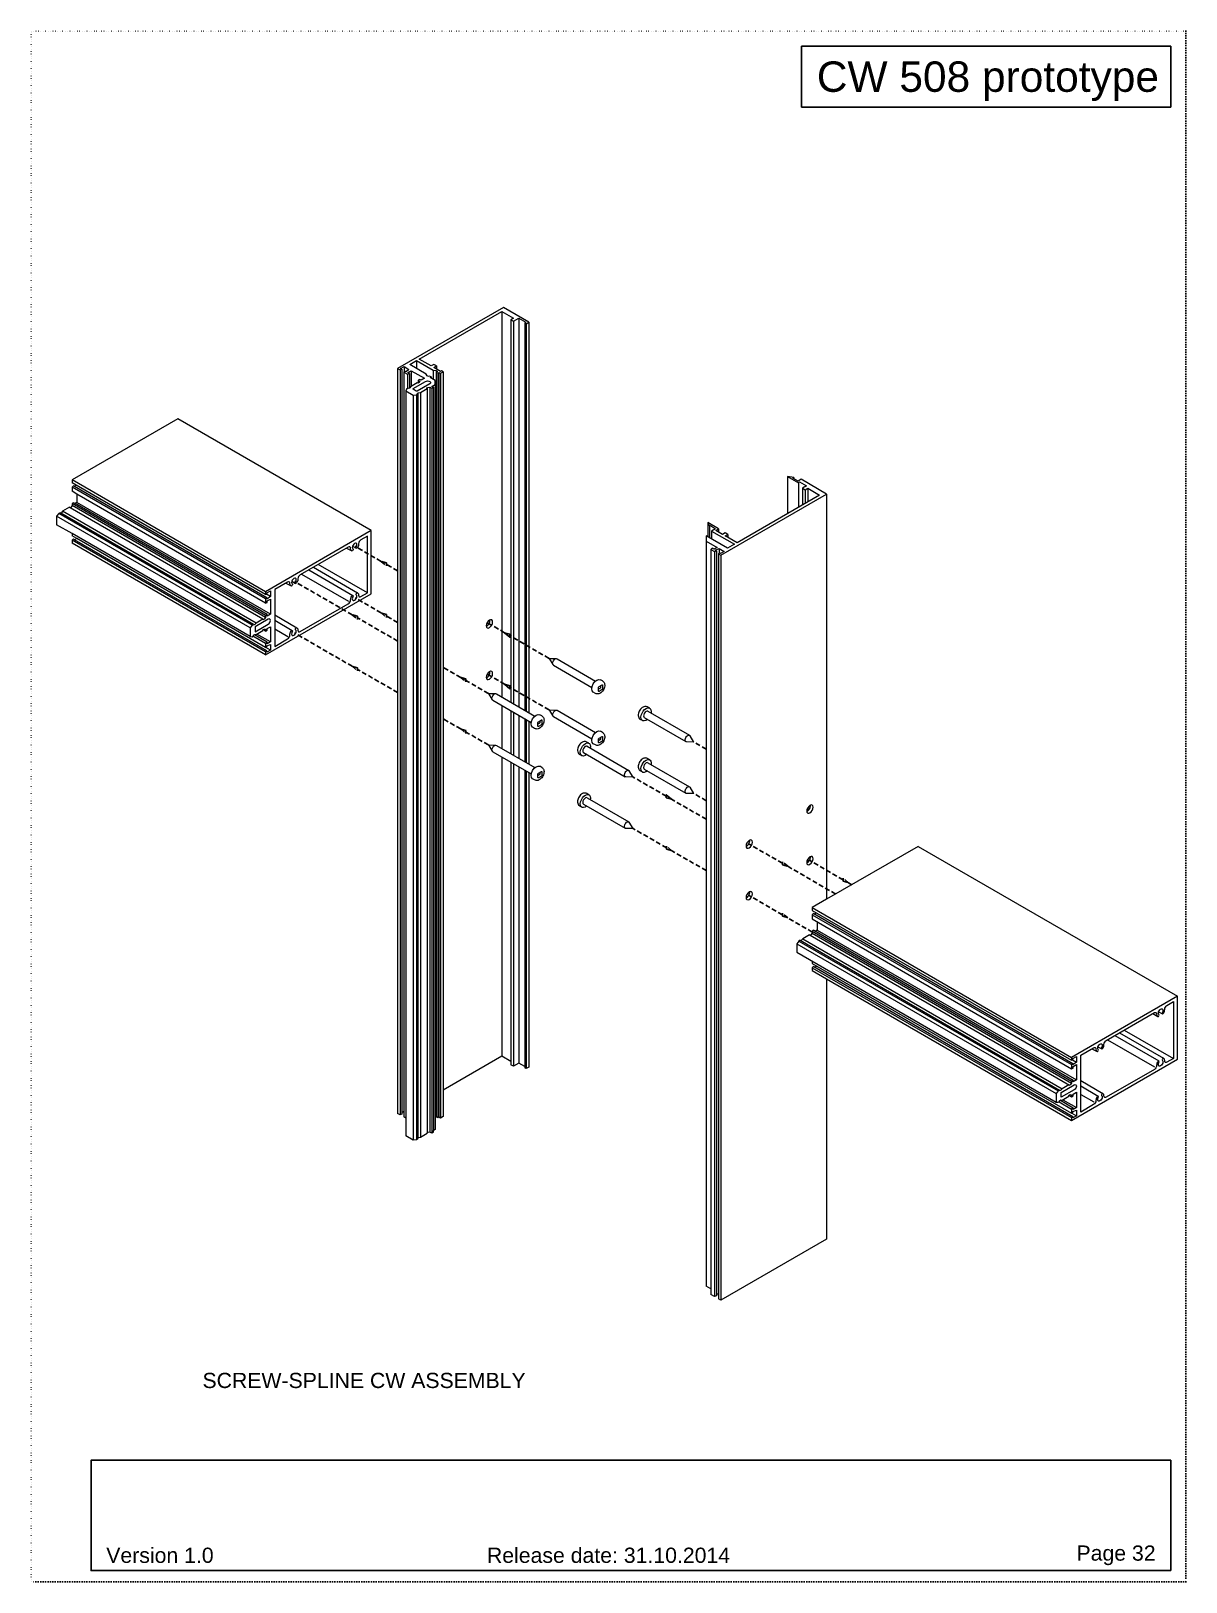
# Model space of a CAD drawing. Header units: millimetres. Extents: x -17234 to -8874, y -2869 to 1211.
# Drawn here: x -12674 to -11914, y -1849 to -829 of the extents above; entities that cross this region are included whole.
import ezdxf
from ezdxf.enums import TextEntityAlignment as Align

# ---------------------------------------------------------------- set-up
doc = ezdxf.new("R2010")
doc.units = ezdxf.units.MM
doc.linetypes.add('ACAD_ISO07W100', pattern=[3, 0, -3])
doc.linetypes.add('DASHED', pattern=[19.05, 12.7, -6.35])
doc.layers.get('Defpoints').update_dxf_attribs({"linetype": 'ACAD_ISO07W100', "true_color": 0x105689})
for name, color, linetype in [('Anno', 5, 'Continuous'), ('Profile View', 9, 'Continuous'), ('Text', 2, 'Continuous')]:
    doc.layers.add(name, color=color, linetype=linetype)
doc.styles.get("Standard").update_dxf_attribs({"font": 'arial.ttf'})

msp = doc.modelspace()

# ---------------------------------------------------------------- texts
at = {"layer": 'Text', "color": 1, "ltscale": 0.5}
msp.add_text('CW 508 prototype ', height=20, dxfattribs=at).set_placement((-11924.331, -849.239), align=Align.TOP_RIGHT)
at = {"layer": 'Text', "color": 1, "ltscale": 0.5, "char_height": 10}
for s, width, heights, insert, attachment_point in [('SCREW-SPLINE CW ASSEMBLY', 528.97966, [41.338], (-12561.493, -1711.696), 1), ('Page 32', 51.40969, [0], (-11934.331, -1831.739), 6), ('Version 1.0', 70.1, [0], (-12624.825, -1831.739), 4), ('Release date: 31.10.2014', 159.43151, [0], (-12294.331, -1831.739), 5)]:
    msp.add_mtext_dynamic_manual_height_columns(s, width=width, gutter_width=12.5, heights=heights, dxfattribs=dict(at, insert=insert, attachment_point=attachment_point))

# ---------------------------------------------------------------- linework, layer by layer
at = {"layer": 'Anno', "linetype": 'DASHED', "ltscale": 0.25}
for points in [[(-12443.924, -1178.034), (-12461.11, -1168.112)], [(-12443.924, -1178.034), (-12440.46, -1181.034), (-12440.46, -1179.034), (-12443.924, -1178.034)], [(-12433.088, -1184.29), (-12440.46, -1180.034)], [(-12462.963, -1213.154), (-12501.044, -1191.168)], [(-12443.924, -1211.92), (-12461.11, -1201.997)], [(-12462.963, -1213.154), (-12459.499, -1216.154), (-12459.499, -1214.154), (-12462.963, -1213.154)], [(-12443.924, -1211.92), (-12440.46, -1214.92), (-12440.46, -1212.92), (-12443.924, -1211.92)], [(-12433.088, -1230.402), (-12459.499, -1215.154)], [(-12433.088, -1218.176), (-12440.46, -1213.92)], [(-12362.694, -1224.932), (-12374.201, -1218.289)], [(-12462.963, -1247.039), (-12501.044, -1225.053)], [(-12333.422, -1241.833), (-12359.23, -1226.932)], [(-12462.963, -1247.039), (-12459.499, -1250.039), (-12459.499, -1248.039), (-12462.963, -1247.039)], [(-12433.088, -1264.287), (-12459.499, -1249.039)], [(-12391.591, -1254.36), (-12403.098, -1247.717)], [(-12391.591, -1254.36), (-12388.127, -1257.36), (-12388.127, -1255.36), (-12391.591, -1254.36)], [(-12362.694, -1258.818), (-12374.201, -1252.174)], [(-12373.355, -1264.889), (-12388.127, -1256.36)], [(-12333.422, -1275.718), (-12359.23, -1260.818)], [(-12391.591, -1288.246), (-12403.098, -1281.602)], [(-12391.591, -1288.246), (-12388.127, -1291.246), (-12388.127, -1289.246), (-12391.591, -1288.246)], [(-12373.355, -1298.774), (-12388.127, -1290.246)], [(-12230.043, -1301.519), (-12238.174, -1296.824)], [(-12256.299, -1332.471), (-12278.108, -1319.88)], [(-12230.043, -1347.63), (-12252.835, -1334.471)], [(-12230.043, -1335.404), (-12238.174, -1330.709)], [(-12256.098, -1366.362), (-12278.108, -1353.765)], [(-12252.634, -1368.362), (-12256.098, -1365.362), (-12256.098, -1367.362), (-12252.634, -1368.362)], [(-12179.897, -1376.582), (-12201.705, -1363.991)], [(-12230.043, -1381.405), (-12252.634, -1368.362)], [(-12176.432, -1378.582), (-12179.897, -1375.582), (-12179.897, -1377.582), (-12176.432, -1378.582)], [(-12139.963, -1387.412), (-12161.771, -1374.821)], [(-12144.845, -1396.819), (-12176.432, -1378.582)], [(-12136.499, -1389.412), (-12139.963, -1386.412), (-12139.963, -1388.412), (-12136.499, -1389.412)], [(-12179.897, -1410.468), (-12201.705, -1397.876)], [(-12176.432, -1412.468), (-12179.897, -1409.468), (-12179.897, -1411.468), (-12176.432, -1412.468)], [(-12160.243, -1421.815), (-12176.432, -1412.468)]]:
    msp.add_lwpolyline(points, dxfattribs=at)
at = {"layer": 'Anno', "ltscale": 0.5}
for points in [[(-12362.694, -1224.932), (-12359.23, -1227.932), (-12359.23, -1225.932), (-12362.694, -1224.932)], [(-12362.694, -1258.818), (-12359.23, -1261.818), (-12359.23, -1259.818), (-12362.694, -1258.818)], [(-12252.835, -1334.471), (-12256.299, -1331.471), (-12256.299, -1333.471), (-12252.835, -1334.471)]]:
    msp.add_lwpolyline(points, dxfattribs=at)
at = {"layer": 'Anno', "linetype": 'DASHED', "ltscale": 0.5}
msp.add_lwpolyline([(-12134.257, -1390.706), (-12136.499, -1389.412)], dxfattribs=at)
at = {"layer": 'Defpoints', "color": 1, "ltscale": 0.5}
msp.add_lwpolyline([(-12674.331, -829.239), (-11914.331, -829.239), (-11914.331, -1849.239), (-12674.331, -1849.239), (-12674.331, -829.239)], dxfattribs=at)
at = {"layer": 'Profile View', "lineweight": 0, "extrusion": (1.49468e-17, 0.816497, 0.57735)}
for p, q in [((-12363.491, -1010.979), (-12433.088, -1051.161)), ((-12418.875, -1044.996), (-12364.552, -1013.633)), ((-12364.552, -1013.633), (-12364.552, -1267.185)), ((-12364.552, -1013.633), (-12356.794, -1018.112)), ((-12346.653, -1020.7), (-12363.491, -1010.979)), ((-12356.794, -1018.112), (-12358.561, -1019.133)), ((-12358.561, -1019.133), (-12358.561, -1270.644)), ((-12358.561, -1019.133), (-12356.794, -1020.153)), ((-12356.794, -1020.153), (-12353.258, -1018.112)), ((-12353.258, -1018.112), (-12353.258, -1273.706)), ((-12353.258, -1018.112), (-12348.775, -1020.7)), ((-12356.794, -1020.153), (-12356.794, -1271.664)), ((-12348.775, -1020.7), (-12349.482, -1021.109)), ((-12349.482, -1021.109), (-12349.482, -1275.886)), ((-12349.482, -1021.109), (-12348.421, -1021.721)), ((-12348.421, -1021.721), (-12346.653, -1020.7)), ((-12348.421, -1021.721), (-12348.421, -1276.498)), ((-12346.653, -1020.7), (-12346.653, -1277.519)), ((-12431.108, -1051.242), (-12428.846, -1049.936)), ((-12428.846, -1049.936), (-12428.846, -1053.412)), ((-12428.846, -1049.936), (-12425.605, -1051.807)), ((-12425.133, -1048.609), (-12420.643, -1046.017)), ((-12414.255, -1054.89), (-12425.133, -1048.609)), ((-12420.643, -1046.017), (-12420.643, -1051.202)), ((-12420.643, -1046.017), (-12409.765, -1052.298)), ((-12411.117, -1049.476), (-12418.875, -1044.996)), ((-12409.358, -1048.46), (-12411.117, -1049.476)), ((-12407.59, -1049.481), (-12409.358, -1048.46)), ((-12409.349, -1050.496), (-12407.59, -1049.481)), ((-12404.866, -1053.085), (-12409.349, -1050.496)), ((-12407.59, -1049.481), (-12407.59, -1051.512)), ((-12433.088, -1051.161), (-12433.088, -1541.059)), ((-12433.088, -1051.161), (-12431.478, -1052.091)), ((-12431.478, -1052.091), (-12430.312, -1051.702)), ((-12431.478, -1052.091), (-12431.478, -1541.989)), ((-12430.312, -1051.702), (-12431.108, -1051.242)), ((-12430.312, -1051.702), (-12430.312, -1540.681)), ((-12428.298, -1052.865), (-12428.971, -1053.538)), ((-12428.971, -1053.538), (-12428.971, -1539.906)), ((-12428.971, -1053.538), (-12426.564, -1054.928)), ((-12427.468, -1053.344), (-12428.298, -1052.865)), ((-12425.605, -1051.807), (-12427.468, -1053.344)), ((-12426.564, -1054.928), (-12425.219, -1054.48)), ((-12426.564, -1054.928), (-12426.564, -1064.391)), ((-12426.3, -1053.855), (-12424.179, -1052.631)), ((-12425.219, -1054.48), (-12426.3, -1053.855)), ((-12425.219, -1054.48), (-12425.219, -1064.104)), ((-12420.132, -1060.664), (-12424.641, -1063.267)), ((-12424.179, -1052.631), (-12424.179, -1063)), ((-12424.179, -1052.631), (-12415.481, -1057.652)), ((-12422.968, -1064.424), (-12414.766, -1059.686)), ((-12419.695, -1060.916), (-12420.132, -1060.664)), ((-12418.844, -1060.424), (-12419.695, -1060.916)), ((-12418.557, -1058.326), (-12419.618, -1058.938)), ((-12419.618, -1058.938), (-12419.618, -1060.871)), ((-12419.618, -1058.938), (-12418.463, -1059.605)), ((-12418.463, -1059.605), (-12418.844, -1060.424)), ((-12417.603, -1058.877), (-12418.557, -1058.326)), ((-12415.481, -1057.652), (-12417.603, -1058.877)), ((-12413.737, -1056.005), (-12414.255, -1054.89)), ((-12412.83, -1056.529), (-12413.737, -1056.005)), ((-12412.123, -1056.121), (-12412.83, -1056.529)), ((-12411.062, -1056.733), (-12412.123, -1056.121)), ((-12411.769, -1057.142), (-12411.062, -1056.733)), ((-12408.356, -1059.112), (-12411.769, -1057.142)), ((-12411.062, -1056.733), (-12411.062, -1057.55)), ((-12409.765, -1052.298), (-12409.765, -1058.299)), ((-12409.765, -1052.298), (-12407.833, -1052.596)), ((-12408.356, -1061.705), (-12408.356, -1059.112)), ((-12407.833, -1052.596), (-12407.833, -1542.494)), ((-12407.833, -1052.596), (-12406.925, -1053.12)), ((-12406.925, -1053.12), (-12407.632, -1053.529)), ((-12407.632, -1053.529), (-12406.572, -1054.141)), ((-12406.572, -1054.141), (-12405.865, -1053.733)), ((-12406.572, -1054.141), (-12406.572, -1544.039)), ((-12405.865, -1053.733), (-12405.865, -1543.631)), ((-12405.865, -1053.733), (-12404.866, -1054.309)), ((-12404.159, -1052.676), (-12404.866, -1053.085)), ((-12404.866, -1054.309), (-12403.098, -1053.289)), ((-12404.866, -1054.309), (-12404.866, -1544.207)), ((-12403.098, -1053.289), (-12404.159, -1052.676)), ((-12403.098, -1053.289), (-12403.098, -1543.187)), ((-12427.161, -1064.736), (-12427.733, -1065.969)), ((-12427.733, -1065.969), (-12427.733, -1555.867)), ((-12427.733, -1065.969), (-12422.816, -1068.808)), ((-12426.234, -1064.201), (-12427.161, -1064.736)), ((-12425.81, -1064.446), (-12426.234, -1064.201)), ((-12424.96, -1063.955), (-12425.81, -1064.446)), ((-12424.641, -1063.267), (-12424.96, -1063.955)), ((-12420.847, -1066.057), (-12422.968, -1064.832)), ((-12422.816, -1068.808), (-12420.68, -1068.478)), ((-12422.816, -1068.808), (-12422.816, -1558.706)), ((-12420.68, -1068.478), (-12419.753, -1067.943)), ((-12420.68, -1068.478), (-12420.68, -1558.376)), ((-12420.178, -1067.698), (-12419.326, -1067.206)), ((-12419.753, -1067.943), (-12420.178, -1067.698)), ((-12411.93, -1061.319), (-12420.139, -1066.057)), ((-12419.753, -1067.943), (-12419.753, -1557.351)), ((-12419.326, -1067.206), (-12418.133, -1067.021)), ((-12418.133, -1067.021), (-12413.627, -1064.42)), ((-12418.133, -1067.021), (-12418.133, -1556.919)), ((-12414.063, -1064.167), (-12413.211, -1063.676)), ((-12413.627, -1064.42), (-12414.063, -1064.167)), ((-12413.627, -1064.42), (-12413.627, -1553.813)), ((-12413.211, -1063.676), (-12411.792, -1063.456)), ((-12411.792, -1063.456), (-12411.792, -1553.354)), ((-12411.792, -1063.456), (-12410.638, -1064.123)), ((-12410.638, -1064.123), (-12409.577, -1063.51)), ((-12410.638, -1064.123), (-12410.638, -1554.021)), ((-12410.532, -1062.959), (-12408.356, -1061.705)), ((-12409.577, -1063.51), (-12410.532, -1062.959)), ((-12409.577, -1063.51), (-12409.577, -1552.307)), ((-12408.356, -1061.705), (-12408.356, -1551.603)), ((-12577.725, -1084.312), (-12647.322, -1124.494)), ((-12450.401, -1157.822), (-12577.725, -1084.312)), ((-12519.998, -1198.004), (-12647.322, -1124.494)), ((-12647.322, -1124.494), (-12647.322, -1126.353)), ((-12644.557, -1127.95), (-12647.322, -1126.353)), ((-12646.402, -1128.433), (-12647.322, -1129.248)), ((-12519.998, -1202.758), (-12647.322, -1129.248)), ((-12647.322, -1129.248), (-12647.322, -1131.946)), ((-12644.14, -1133.783), (-12647.322, -1131.946)), ((-12645.697, -1128.84), (-12646.402, -1128.433)), ((-12644.557, -1127.95), (-12645.697, -1128.84)), ((-12519.079, -1201.943), (-12645.697, -1128.84)), ((-12519.998, -1199.864), (-12644.557, -1127.95)), ((-12172.418, -1122.842), (-12176.487, -1122.212)), ((-12176.487, -1122.212), (-12176.487, -1146.573)), ((-12176.487, -1122.212), (-12169.399, -1126.304)), ((-12173.059, -1123.212), (-12172.418, -1122.842)), ((-12169.611, -1125.202), (-12173.059, -1123.212)), ((-12172.418, -1122.842), (-12172.418, -1123.582)), ((-12167.632, -1124.059), (-12169.611, -1125.202)), ((-12169.399, -1126.304), (-12168.551, -1125.814)), ((-12169.399, -1126.304), (-12169.399, -1142.481)), ((-12168.551, -1125.814), (-12164.068, -1128.403)), ((-12150.794, -1133.78), (-12167.632, -1124.059)), ((-12164.068, -1128.403), (-12166.684, -1129.913)), ((-12166.684, -1129.913), (-12166.684, -1140.913)), ((-12166.684, -1129.913), (-12164.916, -1130.934)), ((-12164.916, -1130.934), (-12163.148, -1129.913)), ((-12164.916, -1130.934), (-12164.916, -1139.892)), ((-12163.148, -1129.913), (-12163.148, -1138.872)), ((-12163.148, -1129.913), (-12155.39, -1134.392)), ((-12647.322, -1141.381), (-12648.221, -1142.5)), ((-12646.261, -1139.436), (-12647.322, -1140.048)), ((-12519.998, -1213.558), (-12647.322, -1140.048)), ((-12647.322, -1140.048), (-12647.322, -1141.381)), ((-12519.998, -1214.892), (-12647.322, -1141.381)), ((-12645.307, -1139.986), (-12646.261, -1139.436)), ((-12644.14, -1139.311), (-12645.307, -1139.986)), ((-12518.937, -1212.946), (-12645.307, -1139.986)), ((-12519.998, -1205.457), (-12644.14, -1133.783)), ((-12644.14, -1133.783), (-12644.14, -1139.311)), ((-12516.816, -1212.822), (-12644.14, -1139.311)), ((-12220.391, -1173.962), (-12150.794, -1133.78)), ((-12155.39, -1134.392), (-12209.713, -1165.756)), ((-12150.794, -1133.78), (-12150.794, -1400.253)), ((-12656.114, -1146.568), (-12657.469, -1148.252)), ((-12530.145, -1221.763), (-12657.469, -1148.252)), ((-12657.469, -1148.252), (-12657.469, -1153.93)), ((-12655.187, -1146.032), (-12656.114, -1146.568)), ((-12528.791, -1220.078), (-12656.114, -1146.568)), ((-12654.763, -1146.277), (-12655.187, -1146.032)), ((-12654.336, -1146.031), (-12654.763, -1146.277)), ((-12527.864, -1219.543), (-12654.763, -1146.277)), ((-12653.58, -1145.09), (-12654.336, -1146.031)), ((-12649.073, -1142.488), (-12653.58, -1145.09)), ((-12526.256, -1218.6), (-12653.58, -1145.09)), ((-12648.637, -1142.74), (-12649.073, -1142.488)), ((-12648.221, -1142.5), (-12648.637, -1142.74)), ((-12521.749, -1215.998), (-12648.637, -1142.74)), ((-12221.955, -1156.647), (-12229.043, -1152.555)), ((-12229.043, -1152.555), (-12229.043, -1161.822)), ((-12229.043, -1152.555), (-12227.952, -1154.904)), ((-12647.322, -1159.789), (-12657.469, -1153.93)), ((-12530.145, -1227.44), (-12647.322, -1159.789)), ((-12647.322, -1159.789), (-12647.322, -1161.218)), ((-12644.265, -1162.982), (-12647.322, -1161.218)), ((-12450.401, -1157.822), (-12519.998, -1198.004)), ((-12452.982, -1161.354), (-12457.216, -1163.798)), ((-12452.982, -1198.749), (-12452.982, -1161.354)), ((-12450.401, -1199.3), (-12450.401, -1157.822)), ((-12215.971, -1169.369), (-12230.043, -1161.245)), ((-12230.043, -1161.245), (-12230.043, -1164.715)), ((-12227.952, -1154.904), (-12227.311, -1154.534)), ((-12227.952, -1154.904), (-12227.952, -1162.452)), ((-12227.311, -1154.534), (-12223.864, -1156.525)), ((-12223.864, -1156.525), (-12226.551, -1158.076)), ((-12226.551, -1158.076), (-12226.551, -1163.261)), ((-12226.551, -1158.076), (-12211.481, -1166.777)), ((-12223.732, -1157.673), (-12221.955, -1156.647)), ((-12219.248, -1160.261), (-12223.732, -1157.673)), ((-12221.955, -1156.647), (-12221.955, -1158.698)), ((-12217.481, -1159.241), (-12219.248, -1160.261)), ((-12215.713, -1160.261), (-12217.481, -1159.241)), ((-12217.472, -1161.277), (-12215.713, -1160.261)), ((-12209.713, -1165.756), (-12217.472, -1161.277)), ((-12215.713, -1160.261), (-12215.713, -1162.292)), ((-12646.402, -1163.297), (-12647.322, -1164.112)), ((-12519.998, -1237.623), (-12647.322, -1164.112)), ((-12647.322, -1164.112), (-12647.322, -1165.972)), ((-12519.998, -1239.482), (-12647.322, -1165.972)), ((-12645.606, -1163.757), (-12646.402, -1163.297)), ((-12644.265, -1162.982), (-12645.606, -1163.757)), ((-12519.079, -1236.807), (-12645.606, -1163.757)), ((-12519.998, -1234.728), (-12644.265, -1162.982)), ((-12465.531, -1168.599), (-12497.15, -1186.854)), ((-12466.635, -1169.236), (-12463.289, -1171.168)), ((-12462.748, -1167.985), (-12460.262, -1169.42)), ((-12230.043, -1164.715), (-12222.936, -1168.818)), ((-12230.043, -1164.715), (-12230.043, -1654.613)), ((-12226.139, -1169.418), (-12226.915, -1170.195)), ((-12226.915, -1170.195), (-12226.915, -1660.093)), ((-12226.915, -1170.195), (-12224.508, -1171.585)), ((-12225.058, -1170.043), (-12226.139, -1169.418)), ((-12222.936, -1168.818), (-12225.058, -1170.043)), ((-12224.508, -1171.585), (-12223.342, -1171.196)), ((-12224.508, -1171.585), (-12224.508, -1661.483)), ((-12224.172, -1170.717), (-12221.51, -1169.641)), ((-12223.342, -1171.196), (-12224.172, -1170.717)), ((-12223.342, -1171.196), (-12223.342, -1661.094)), ((-12221.328, -1172.359), (-12222.001, -1173.032)), ((-12221.51, -1169.641), (-12221.51, -1172.542)), ((-12221.51, -1169.641), (-12218.269, -1171.512)), ((-12220.532, -1172.819), (-12221.328, -1172.359)), ((-12218.269, -1171.512), (-12220.532, -1172.819)), ((-12211.481, -1166.777), (-12215.971, -1169.369)), ((-12488.508, -1181.865), (-12459.469, -1198.631)), ((-12452.982, -1198.749), (-12485.367, -1180.051)), ((-12222.001, -1173.032), (-12222.001, -1662.93)), ((-12222.001, -1173.032), (-12220.391, -1173.962)), ((-12220.391, -1173.962), (-12220.391, -1663.86)), ((-12505.476, -1191.661), (-12513.988, -1196.575)), ((-12506.569, -1192.292), (-12503.223, -1194.224)), ((-12502.682, -1191.041), (-12500.196, -1192.476)), ((-12496.393, -1186.417), (-12465.459, -1204.276)), ((-12491.535, -1183.612), (-12462.495, -1200.378)), ((-12519.998, -1198.004), (-12519.998, -1199.864)), ((-12519.998, -1239.482), (-12450.401, -1199.3)), ((-12519.998, -1199.864), (-12519.079, -1199.617)), ((-12519.079, -1201.943), (-12519.998, -1202.758)), ((-12519.998, -1202.758), (-12519.998, -1205.457)), ((-12516.816, -1201.134), (-12519.328, -1199.684)), ((-12519.079, -1198.698), (-12516.816, -1197.392)), ((-12519.079, -1199.617), (-12519.079, -1198.698)), ((-12516.816, -1201.134), (-12519.079, -1202.901)), ((-12519.079, -1202.901), (-12519.079, -1201.943)), ((-12518.937, -1204.005), (-12516.816, -1202.781)), ((-12516.816, -1197.392), (-12516.816, -1201.134)), ((-12516.816, -1202.781), (-12516.816, -1212.822)), ((-12513.988, -1196.575), (-12513.988, -1233.971)), ((-12457.216, -1201.194), (-12452.982, -1198.749)), ((-12519.998, -1205.457), (-12518.937, -1205.172)), ((-12518.937, -1212.946), (-12519.998, -1213.558)), ((-12519.998, -1213.558), (-12519.998, -1214.892)), ((-12518.937, -1205.172), (-12518.937, -1204.005)), ((-12516.816, -1212.822), (-12518.937, -1214.048)), ((-12518.937, -1214.048), (-12518.937, -1212.946)), ((-12513.988, -1213.266), (-12499.402, -1221.687)), ((-12497.15, -1224.249), (-12465.531, -1205.994)), ((-12528.791, -1220.078), (-12530.145, -1221.763)), ((-12530.145, -1221.763), (-12530.145, -1227.44)), ((-12527.864, -1219.543), (-12528.791, -1220.078)), ((-12527.012, -1219.541), (-12527.864, -1220.033)), ((-12527.864, -1220.033), (-12527.864, -1219.543)), ((-12526.256, -1218.6), (-12527.012, -1219.541)), ((-12518.22, -1216.081), (-12526.777, -1221.024)), ((-12526.777, -1224.29), (-12518.216, -1219.35)), ((-12526.777, -1221.024), (-12526.777, -1224.29)), ((-12526.258, -1226.113), (-12521.749, -1223.51)), ((-12521.749, -1215.998), (-12526.256, -1218.6)), ((-12521.749, -1216.503), (-12521.749, -1215.998)), ((-12520.898, -1216.011), (-12521.749, -1216.503)), ((-12521.749, -1223.006), (-12520.898, -1222.514)), ((-12521.749, -1223.51), (-12521.749, -1223.006)), ((-12519.998, -1223.928), (-12521.672, -1222.961)), ((-12519.998, -1214.892), (-12520.898, -1216.011)), ((-12520.898, -1222.514), (-12519.998, -1222.595)), ((-12519.998, -1222.595), (-12519.998, -1223.928)), ((-12519.998, -1223.928), (-12518.937, -1223.316)), ((-12518.937, -1222.213), (-12516.816, -1220.989)), ((-12518.937, -1223.316), (-12518.937, -1222.213)), ((-12516.816, -1220.989), (-12516.816, -1231.031)), ((-12513.988, -1216.761), (-12502.429, -1223.434)), ((-12513.988, -1222.37), (-12505.392, -1227.332)), ((-12530.145, -1227.44), (-12528.791, -1227.561)), ((-12528.791, -1227.561), (-12527.864, -1227.026)), ((-12519.998, -1232.03), (-12528.264, -1227.257)), ((-12527.864, -1226.536), (-12527.014, -1226.046)), ((-12527.864, -1227.026), (-12527.864, -1226.536)), ((-12518.937, -1231.089), (-12527.343, -1226.236)), ((-12527.014, -1226.046), (-12526.258, -1226.113)), ((-12516.816, -1231.031), (-12525.796, -1225.847)), ((-12518.937, -1231.089), (-12519.998, -1232.03)), ((-12519.998, -1232.03), (-12519.998, -1234.728)), ((-12519.079, -1233.523), (-12516.816, -1232.678)), ((-12519.079, -1234.482), (-12519.079, -1233.523)), ((-12516.816, -1231.031), (-12518.937, -1232.256)), ((-12518.937, -1232.256), (-12518.937, -1231.089)), ((-12516.816, -1232.678), (-12516.816, -1236.42)), ((-12513.988, -1233.971), (-12505.476, -1229.057)), ((-12519.998, -1234.728), (-12519.079, -1234.482)), ((-12519.079, -1236.807), (-12519.998, -1237.623)), ((-12519.998, -1237.623), (-12519.998, -1239.482)), ((-12516.816, -1236.42), (-12519.827, -1234.682)), ((-12516.816, -1236.42), (-12519.079, -1237.727)), ((-12519.079, -1237.727), (-12519.079, -1236.807)), ((-12333.422, -1241.833), (-12328.594, -1241.961)), ((-12333.422, -1241.833), (-12330.897, -1245.95)), ((-12328.178, -1242.074), (-12302.822, -1256.713)), ((-12330.591, -1246.253), (-12305.235, -1260.892)), ((-12302.994, -1264.87), (-12304.359, -1264.082)), ((-12300.874, -1263.319), (-12300.874, -1261.033)), ((-12299.954, -1261.563), (-12300.874, -1262.094)), ((-12300.52, -1260.42), (-12298.54, -1259.277)), ((-12298.54, -1262.38), (-12300.52, -1263.523)), ((-12298.257, -1256.665), (-12299.622, -1255.877)), ((-12299.601, -1259.889), (-12299.601, -1260.951)), ((-12298.187, -1259.481), (-12298.187, -1261.767)), ((-12373.355, -1264.889), (-12368.528, -1265.017)), ((-12373.355, -1264.889), (-12370.83, -1269.005)), ((-12370.525, -1269.309), (-12345.169, -1283.948)), ((-12368.112, -1265.13), (-12342.756, -1279.769)), ((-12364.552, -1272.758), (-12364.552, -1301.071)), ((-12267.237, -1274.575), (-12268.602, -1273.787)), ((-12358.561, -1276.216), (-12358.561, -1304.529)), ((-12356.794, -1277.237), (-12356.794, -1305.55)), ((-12353.258, -1279.278), (-12353.258, -1307.591)), ((-12349.482, -1281.458), (-12349.482, -1309.771)), ((-12348.421, -1282.071), (-12348.421, -1310.384)), ((-12346.653, -1283.091), (-12346.653, -1311.404)), ((-12340.807, -1286.375), (-12340.807, -1284.088)), ((-12339.888, -1284.619), (-12340.807, -1285.15)), ((-12340.454, -1283.476), (-12338.474, -1282.333)), ((-12338.191, -1279.721), (-12339.556, -1278.933)), ((-12339.535, -1282.945), (-12339.535, -1284.007)), ((-12338.12, -1282.537), (-12338.12, -1284.823)), ((-12333.422, -1275.718), (-12328.594, -1275.847)), ((-12333.422, -1275.718), (-12330.897, -1279.835)), ((-12330.591, -1280.139), (-12305.235, -1294.778)), ((-12328.178, -1275.959), (-12302.822, -1290.598)), ((-12271.974, -1282.78), (-12273.339, -1281.992)), ((-12270.812, -1280.767), (-12243.418, -1296.583)), ((-12268.399, -1276.587), (-12241.005, -1292.403)), ((-12342.928, -1287.926), (-12344.293, -1287.138)), ((-12338.474, -1285.436), (-12340.454, -1286.579)), ((-12300.874, -1297.204), (-12300.874, -1294.918)), ((-12300.52, -1294.306), (-12298.54, -1293.163)), ((-12298.257, -1290.551), (-12299.622, -1289.762)), ((-12299.601, -1293.775), (-12299.601, -1294.836)), ((-12298.187, -1293.367), (-12298.187, -1295.653)), ((-12238.174, -1296.824), (-12240.699, -1292.707)), ((-12373.355, -1298.774), (-12368.528, -1298.902)), ((-12373.355, -1298.774), (-12370.83, -1302.891)), ((-12370.525, -1303.195), (-12345.169, -1317.834)), ((-12368.112, -1299.015), (-12342.756, -1313.654)), ((-12311.908, -1305.835), (-12313.273, -1305.047)), ((-12310.746, -1303.823), (-12283.352, -1319.639)), ((-12307.171, -1297.631), (-12308.536, -1296.842)), ((-12308.333, -1299.643), (-12280.939, -1315.459)), ((-12302.994, -1298.755), (-12304.359, -1297.967)), ((-12299.954, -1295.449), (-12300.874, -1295.98)), ((-12298.54, -1296.265), (-12300.52, -1297.408)), ((-12238.174, -1296.824), (-12243.002, -1296.695)), ((-12364.552, -1306.643), (-12364.552, -1503.531)), ((-12358.561, -1310.102), (-12358.561, -1506.989)), ((-12356.794, -1311.122), (-12356.794, -1510.051)), ((-12353.258, -1313.164), (-12353.258, -1508.01)), ((-12349.482, -1315.344), (-12349.482, -1510.19)), ((-12338.191, -1313.606), (-12339.556, -1312.818)), ((-12278.108, -1319.88), (-12280.633, -1315.763)), ((-12270.812, -1314.652), (-12243.418, -1330.468)), ((-12267.237, -1308.46), (-12268.602, -1307.672)), ((-12268.399, -1310.473), (-12241.005, -1326.289)), ((-12348.421, -1315.956), (-12348.421, -1511.619)), ((-12346.653, -1316.977), (-12346.653, -1510.598)), ((-12342.928, -1321.811), (-12344.293, -1321.023)), ((-12340.807, -1320.26), (-12340.807, -1317.974)), ((-12339.888, -1318.505), (-12340.807, -1319.035)), ((-12340.454, -1317.362), (-12338.474, -1316.218)), ((-12338.474, -1319.321), (-12340.454, -1320.464)), ((-12339.535, -1316.831), (-12339.535, -1317.892)), ((-12338.12, -1316.423), (-12338.12, -1318.709)), ((-12278.108, -1319.88), (-12282.936, -1319.751)), ((-12271.974, -1316.665), (-12273.339, -1315.877)), ((-12307.171, -1331.516), (-12308.536, -1330.728)), ((-12308.333, -1333.529), (-12280.939, -1349.345)), ((-12238.174, -1330.709), (-12243.002, -1330.581)), ((-12238.174, -1330.709), (-12240.699, -1326.593)), ((-12311.908, -1339.721), (-12313.273, -1338.933)), ((-12310.746, -1337.708), (-12283.352, -1353.524)), ((-12163.148, -1339.867), (-12163.148, -1342.096)), ((-12278.108, -1353.765), (-12282.936, -1353.637)), ((-12278.108, -1353.765), (-12280.633, -1349.648)), ((-12090.646, -1365.527), (-12150.794, -1400.253)), ((-12090.646, -1365.527), (-11920.021, -1464.037)), ((-12163.148, -1373.752), (-12163.148, -1375.982)), ((-12150.794, -1400.253), (-12160.243, -1405.709)), ((-12160.243, -1405.709), (-12160.243, -1407.568)), ((-12160.243, -1405.709), (-11989.618, -1504.219)), ((-12160.243, -1407.568), (-11989.618, -1506.079)), ((-12159.324, -1409.648), (-12160.243, -1410.463)), ((-12160.243, -1410.463), (-12160.243, -1413.161)), ((-12160.243, -1410.463), (-11989.618, -1508.973)), ((-12160.243, -1413.161), (-11989.618, -1511.672)), ((-12159.324, -1409.648), (-11988.699, -1508.158)), ((-12157.478, -1409.165), (-12158.618, -1410.055)), ((-12157.061, -1414.998), (-12157.061, -1420.526)), ((-12169.036, -1427.783), (-12170.39, -1429.467)), ((-12168.109, -1427.247), (-12169.036, -1427.783)), ((-12169.036, -1427.783), (-11998.411, -1526.293)), ((-12168.109, -1427.247), (-11997.484, -1525.758)), ((-12167.257, -1427.246), (-12167.685, -1427.492)), ((-12166.501, -1426.305), (-12167.257, -1427.246)), ((-12161.994, -1423.703), (-12166.501, -1426.305)), ((-12166.501, -1426.305), (-11995.876, -1524.815)), ((-12161.143, -1423.715), (-12161.558, -1423.955)), ((-12161.558, -1423.955), (-11990.933, -1522.465)), ((-12160.243, -1422.596), (-12161.143, -1423.715)), ((-12159.182, -1420.651), (-12160.243, -1421.263)), ((-12160.243, -1421.263), (-12160.243, -1422.596)), ((-12160.243, -1421.263), (-11989.618, -1519.773)), ((-12160.243, -1422.596), (-11989.618, -1521.107)), ((-12159.182, -1420.651), (-11988.557, -1519.161)), ((-12157.061, -1420.526), (-12158.228, -1421.201)), ((-12157.061, -1420.526), (-11986.436, -1519.037)), ((-12170.39, -1429.467), (-12170.39, -1435.145)), ((-12170.39, -1429.467), (-11999.765, -1527.978)), ((-12170.39, -1435.145), (-11999.765, -1533.655)), ((-12160.243, -1441.004), (-12160.243, -1442.433)), ((-12160.243, -1442.433), (-11989.618, -1540.943)), ((-12159.324, -1444.512), (-12160.243, -1445.327)), ((-12160.243, -1445.327), (-12160.243, -1447.187)), ((-12160.243, -1445.327), (-11989.618, -1543.838)), ((-12160.243, -1447.187), (-12150.794, -1452.642)), ((-12159.324, -1444.512), (-11988.699, -1543.022)), ((-12157.186, -1444.197), (-12158.528, -1444.972)), ((-12150.794, -1452.642), (-12150.794, -1623.678)), ((-12150.794, -1452.642), (-11989.618, -1545.697)), ((-11920.021, -1464.037), (-11989.618, -1504.219)), ((-11926.836, -1470.013), (-11922.602, -1467.569)), ((-11922.602, -1467.569), (-11922.602, -1504.964)), ((-11920.021, -1505.515), (-11920.021, -1464.037)), ((-11966.77, -1493.069), (-11935.151, -1474.814)), ((-11936.255, -1475.451), (-11932.909, -1477.383)), ((-11932.368, -1474.2), (-11929.882, -1475.635)), ((-11958.128, -1488.08), (-11929.089, -1504.846)), ((-11954.988, -1486.266), (-11922.602, -1504.964)), ((-11983.608, -1502.79), (-11975.096, -1497.876)), ((-11976.189, -1498.507), (-11972.843, -1500.439)), ((-11972.302, -1497.256), (-11969.816, -1498.691)), ((-11966.013, -1492.632), (-11935.079, -1510.491)), ((-11961.155, -1489.827), (-11932.116, -1506.593)), ((-12364.552, -1503.531), (-12403.098, -1525.785)), ((-12358.561, -1506.989), (-12364.552, -1503.531)), ((-12358.561, -1506.989), (-12358.561, -1509.031)), ((-12356.794, -1510.051), (-12358.561, -1509.031)), ((-12353.258, -1508.01), (-12356.794, -1510.051)), ((-12349.482, -1510.19), (-12353.258, -1508.01)), ((-11989.618, -1504.219), (-11989.618, -1506.079)), ((-11989.618, -1545.697), (-11920.021, -1505.515)), ((-11989.618, -1506.079), (-11988.699, -1505.832)), ((-11988.699, -1508.158), (-11989.618, -1508.973)), ((-11989.618, -1508.973), (-11989.618, -1511.672)), ((-11988.948, -1505.899), (-11986.436, -1507.349)), ((-11988.699, -1504.913), (-11986.436, -1503.607)), ((-11988.699, -1505.832), (-11988.699, -1504.913)), ((-11986.436, -1507.349), (-11988.699, -1509.116)), ((-11988.699, -1509.116), (-11988.699, -1508.158)), ((-11988.557, -1510.22), (-11986.436, -1508.996)), ((-11986.436, -1503.607), (-11986.436, -1507.349)), ((-11986.436, -1508.996), (-11986.436, -1519.037)), ((-11983.608, -1540.186), (-11983.608, -1502.79)), ((-11922.602, -1504.964), (-11926.836, -1507.409)), ((-12349.482, -1510.19), (-12349.482, -1511.007)), ((-12348.421, -1511.619), (-12349.482, -1511.007)), ((-12346.653, -1510.598), (-12348.421, -1511.619)), ((-11989.618, -1511.672), (-11988.557, -1511.387)), ((-11988.557, -1519.161), (-11989.618, -1519.773)), ((-11989.618, -1519.773), (-11989.618, -1521.107)), ((-11988.557, -1511.387), (-11988.557, -1510.22)), ((-11986.436, -1519.037), (-11988.557, -1520.263)), ((-11988.557, -1520.263), (-11988.557, -1519.161)), ((-11983.608, -1519.481), (-11969.022, -1527.902)), ((-11935.151, -1512.209), (-11966.77, -1530.464)), ((-11998.411, -1526.293), (-11999.765, -1527.978)), ((-11999.765, -1527.978), (-11999.765, -1533.655)), ((-11997.484, -1525.758), (-11998.411, -1526.293)), ((-11996.632, -1525.756), (-11997.484, -1526.248)), ((-11997.484, -1526.248), (-11997.484, -1525.758)), ((-11995.876, -1524.815), (-11996.632, -1525.756)), ((-11996.397, -1527.239), (-11987.84, -1522.296)), ((-11987.836, -1525.565), (-11996.397, -1530.505)), ((-11996.397, -1530.505), (-11996.397, -1527.239)), ((-11995.878, -1532.328), (-11991.37, -1529.725)), ((-11991.37, -1522.213), (-11995.876, -1524.815)), ((-11991.37, -1522.718), (-11991.37, -1522.213)), ((-11990.518, -1522.226), (-11991.37, -1522.718)), ((-11991.37, -1529.221), (-11990.518, -1528.729)), ((-11991.37, -1529.725), (-11991.37, -1529.221)), ((-11991.292, -1529.176), (-11989.618, -1530.143)), ((-11989.618, -1521.107), (-11990.518, -1522.226)), ((-11990.518, -1528.729), (-11989.618, -1528.81)), ((-11989.618, -1528.81), (-11989.618, -1530.143)), ((-11989.618, -1530.143), (-11988.557, -1529.531)), ((-11988.557, -1528.428), (-11986.436, -1527.204)), ((-11988.557, -1529.531), (-11988.557, -1528.428)), ((-11986.436, -1527.204), (-11986.436, -1537.246)), ((-11983.608, -1522.976), (-11972.049, -1529.649)), ((-11983.608, -1528.585), (-11975.012, -1533.547)), ((-12428.971, -1539.906), (-12430.312, -1540.681)), ((-12428.971, -1539.906), (-12428.971, -1543.436)), ((-11999.765, -1533.655), (-11998.411, -1533.776)), ((-11998.411, -1533.776), (-11997.484, -1533.241)), ((-11997.884, -1533.472), (-11989.618, -1538.245)), ((-11997.484, -1532.751), (-11996.634, -1532.261)), ((-11997.484, -1533.241), (-11997.484, -1532.751)), ((-11996.963, -1532.451), (-11988.557, -1537.304)), ((-11996.634, -1532.261), (-11995.878, -1532.328)), ((-11995.416, -1532.062), (-11986.436, -1537.246)), ((-11988.557, -1537.304), (-11989.618, -1538.245)), ((-11989.618, -1538.245), (-11989.618, -1540.943)), ((-11988.699, -1539.738), (-11986.436, -1538.893)), ((-11988.699, -1540.697), (-11988.699, -1539.738)), ((-11986.436, -1537.246), (-11988.557, -1538.471)), ((-11988.557, -1538.471), (-11988.557, -1537.304)), ((-11986.436, -1538.893), (-11986.436, -1542.635)), ((-11975.096, -1535.272), (-11983.608, -1540.186)), ((-12431.478, -1541.989), (-12433.088, -1541.059)), ((-12430.312, -1541.6), (-12431.478, -1541.989)), ((-12430.312, -1540.681), (-12430.312, -1541.6)), ((-12427.733, -1544.15), (-12428.971, -1543.436)), ((-12407.833, -1542.494), (-12408.356, -1542.413)), ((-12407.632, -1542.61), (-12407.833, -1542.494)), ((-12406.572, -1544.039), (-12407.632, -1543.427)), ((-12405.865, -1543.631), (-12406.572, -1544.039)), ((-12404.866, -1544.207), (-12405.865, -1543.631)), ((-12403.098, -1543.187), (-12404.866, -1544.207)), ((-11989.618, -1540.943), (-11988.699, -1540.697)), ((-11988.699, -1543.022), (-11989.618, -1543.838)), ((-11989.618, -1543.838), (-11989.618, -1545.697)), ((-11989.447, -1540.897), (-11986.436, -1542.635)), ((-11986.436, -1542.635), (-11988.699, -1543.942)), ((-11988.699, -1543.942), (-11988.699, -1543.022)), ((-12422.816, -1558.706), (-12427.733, -1555.867)), ((-12420.68, -1558.376), (-12422.816, -1558.706)), ((-12419.753, -1557.841), (-12420.68, -1558.376)), ((-12419.326, -1557.104), (-12419.753, -1557.351)), ((-12418.133, -1556.919), (-12419.326, -1557.104)), ((-12413.627, -1554.317), (-12418.133, -1556.919)), ((-12413.211, -1553.574), (-12413.627, -1553.813)), ((-12411.792, -1553.354), (-12413.211, -1553.574)), ((-12410.638, -1554.021), (-12411.792, -1553.354)), ((-12409.577, -1553.408), (-12410.638, -1554.021)), ((-12408.356, -1551.603), (-12409.577, -1552.307)), ((-12150.794, -1623.678), (-12220.391, -1663.86)), ((-12226.915, -1656.419), (-12230.043, -1654.613)), ((-12224.508, -1661.483), (-12226.915, -1660.093)), ((-12223.342, -1661.094), (-12224.508, -1661.483)), ((-12222.001, -1659.737), (-12223.342, -1660.28)), ((-12220.391, -1663.86), (-12222.001, -1662.93))]:
    msp.add_line(p, q, dxfattribs=at)
at = {"layer": 'Profile View', "lineweight": 0}
for points in [[(-12161.994, -1423.703), (-12161.558, -1423.955)], [(-12407.632, -1542.61), (-12407.632, -1543.427)], [(-12419.753, -1557.841), (-12419.753, -1557.351)], [(-12413.627, -1554.317), (-12413.627, -1553.813)], [(-12409.577, -1553.408), (-12409.577, -1552.307)]]:
    msp.add_lwpolyline(points, dxfattribs=at)
at = {"layer": 'Profile View', "lineweight": 0, "extrusion": (4.37351e-17, 4.996e-16, -1)}
msp.add_ellipse((-12413.362, -1060.511), major_axis=(2.003, 0), ratio=0.57735027, start_param=-2.34722067, end_param=0.77383325, dxfattribs=at)
at = {"layer": 'Profile View', "lineweight": 0, "extrusion": (9.61481e-17, 4.996e-16, -1)}
msp.add_ellipse((-12422.614, -1064.628), major_axis=(-0.5, 0), ratio=0.57735027, start_param=-0.78539816, end_param=0.78539816, dxfattribs=at)
at = {"layer": 'Profile View', "lineweight": 0, "extrusion": (1.5761e-16, 2.22045e-16, -1)}
msp.add_ellipse((-12420.493, -1065.853), major_axis=(-0.5, 0), ratio=0.57735027, start_param=-2.35619449, end_param=-0.78539816, dxfattribs=at)
at = {"layer": 'Profile View', "lineweight": 0}
for centre, major_axis, start_param, end_param in [((-12465.542, -1170.361), (1.075, 1.862), -0.78531277, 0.77785829), ((-12461.379, -1167.957), (1.075, 1.862), -1.54212513, 3.11292146), ((-12457.216, -1165.553), (-1.075, -1.862), -2.35619449, -0.78549394), ((-12505.476, -1193.416), (1.075, 1.862), -0.78609147, 0.78539796), ((-12501.313, -1191.012), (1.075, 1.862), -1.54212513, 3.11292146), ((-12497.15, -1188.609), (-1.075, -1.862), -2.35619449, -0.78549349), ((-12465.542, -1204.245), (1.075, 1.862), -2.34865462, -0.78548356), ((-12461.379, -1201.842), (-1.075, -1.862), -1.54212513, 3.11292146), ((-12457.216, -1199.438), (-1.075, -1.862), -0.78530239, 0.78539816), ((-12518.233, -1217.724), (1.002, 1.735), -2.34462958, 0.77642434), ((-12501.313, -1224.898), (-1.075, -1.862), -1.54212513, 3.11292146), ((-12497.15, -1222.494), (-1.075, -1.862), -0.78530238, 0.78539816), ((-12374.469, -1218.134), (1.5, 2.598), -2.51145541, -0.63013725), ((-12505.476, -1227.301), (1.075, 1.862), -2.35619449, -0.7854944), ((-12374.469, -1252.019), (1.5, 2.598), -2.51145541, -0.63013725), ((-12269.605, -1278.677), (1.207, 2.09), 0, 3.14159265), ((-12309.539, -1301.733), (1.207, 2.09), 0, 3.14159265), ((-12269.605, -1312.563), (1.207, 2.09), 0, 3.14159265), ((-12309.539, -1335.619), (1.207, 2.09), 0, 3.14159265), ((-12163.539, -1339.914), (1.5, 2.598), -2.51145541, -0.63013725), ((-12203.473, -1362.97), (1.5, 2.598), -2.51145541, -0.63013725), ((-12163.539, -1373.8), (1.5, 2.598), -2.51145541, -0.63013725), ((-12203.473, -1396.856), (1.5, 2.598), -2.51145541, -0.63013725), ((-11930.999, -1474.172), (-1.869, -3.237), -0.78531276, -0.02867119), ((-11932.512, -1476.696), (-0.397, -0.687), -0.02867119, 3.11292146), ((-11929.485, -1474.948), (-0.397, -0.687), -1.54212513, 1.59946752), ((-11930.999, -1474.172), (1.869, 3.237), -1.54212587, -0.78549323), ((-11970.933, -1497.227), (-1.869, -3.237), -0.78484834, -0.02867074), ((-11972.446, -1499.751), (-0.397, -0.687), -0.02867119, 3.11292146), ((-11969.419, -1498.004), (-0.397, -0.687), -1.54212513, 1.59946752), ((-11970.933, -1497.227), (1.869, 3.237), -1.54212587, -0.78549349), ((-11930.999, -1508.057), (-1.869, -3.237), -1.54212513, -0.78548356), ((-11932.512, -1507.281), (0.397, 0.687), -1.54212513, 1.59946752), ((-11929.485, -1505.533), (0.397, 0.687), -0.02867119, 3.11292146), ((-11930.999, -1508.057), (1.869, 3.237), -0.7853031, -0.02867046), ((-11972.446, -1530.337), (0.397, 0.687), -1.54212513, 1.59946752), ((-11969.419, -1528.589), (0.397, 0.687), -0.02867119, 3.11292146), ((-11970.933, -1531.113), (1.869, 3.237), -0.78530238, -0.02867046), ((-11970.933, -1531.113), (-1.869, -3.237), -1.54212513, -0.7854944)]:
    msp.add_ellipse(centre, major_axis=major_axis, ratio=0.57735027, start_param=start_param, end_param=end_param, dxfattribs=at)
at = {"layer": 'Profile View', "lineweight": 0, "extrusion": (8.75605e-17, 1.23904e-16, -1)}
msp.add_ellipse((-12461.379, -1167.957), major_axis=(-1.869, -3.237), ratio=0.57735027, start_param=0.02867119, end_param=0.78531276, dxfattribs=at)
at = {"layer": 'Profile View', "lineweight": 0, "extrusion": (3.96323e-16, -1.18459e-16, -1)}
for centre, major_axis in [((-12462.892, -1170.481), (0.397, 0.687)), ((-12459.865, -1199.318), (-0.397, -0.687)), ((-12499.799, -1222.374), (-0.397, -0.687))]:
    msp.add_ellipse(centre, major_axis=major_axis, ratio=0.57735027, start_param=0.02867119, end_param=3.17026385, dxfattribs=at)
at = {"layer": 'Profile View', "lineweight": 0, "extrusion": (4.3696e-16, -2.70119e-16, -1)}
for centre in [(-12459.865, -1168.733), (-12499.799, -1191.789)]:
    msp.add_ellipse(centre, major_axis=(-0.397, -0.687), ratio=0.57735027, start_param=-1.59946752, end_param=1.54212513, dxfattribs=at)
at = {"layer": 'Profile View', "lineweight": 0, "extrusion": (2.28064e-16, -2.13149e-17, -1)}
msp.add_ellipse((-12461.379, -1167.957), major_axis=(-1.869, -3.237), ratio=0.57735027, start_param=-2.35609943, end_param=-1.59946679, dxfattribs=at)
at = {"layer": 'Profile View', "lineweight": 0, "extrusion": (2.48383e-16, -9.71445e-17, -1)}
for centre, major_axis, start_param, end_param in [((-12501.313, -1191.012), (-1.869, -3.237), 0.02867074, 0.78484834), ((-11966.77, -1528.709), (-1.075, -1.862), -0.78539816, 0.78530238)]:
    msp.add_ellipse(centre, major_axis=major_axis, ratio=0.57735027, start_param=start_param, end_param=end_param, dxfattribs=at)
at = {"layer": 'Profile View', "lineweight": 0, "extrusion": (2.7242e-16, -1.11022e-16, -1)}
for centre, major_axis, start_param, end_param in [((-12502.826, -1193.536), (0.397, 0.687), 0.02867119, 3.17026385), ((-11926.836, -1505.653), (-1.075, -1.862), -0.78539816, 0.78530239)]:
    msp.add_ellipse(centre, major_axis=major_axis, ratio=0.57735027, start_param=start_param, end_param=end_param, dxfattribs=at)
at = {"layer": 'Profile View', "lineweight": 0, "extrusion": (1.83709e-16, 6.83926e-17, -1)}
msp.add_ellipse((-12501.313, -1191.012), major_axis=(-1.869, -3.237), ratio=0.57735027, start_param=-2.35609916, end_param=-1.59946679, dxfattribs=at)
at = {"layer": 'Profile View', "lineweight": 0, "extrusion": (3.20494e-16, -1.38778e-16, -1)}
msp.add_ellipse((-12461.379, -1201.842), major_axis=(1.869, 3.237), ratio=0.57735027, start_param=-2.35610909, end_param=-1.59946752, dxfattribs=at)
at = {"layer": 'Profile View', "lineweight": 0, "extrusion": (4.9619e-16, -1.12019e-16, -1)}
for centre in [(-12462.892, -1201.066), (-12502.826, -1224.122)]:
    msp.add_ellipse(centre, major_axis=(0.397, 0.687), ratio=0.57735027, start_param=-1.59946752, end_param=1.54212513, dxfattribs=at)
at = {"layer": 'Profile View', "lineweight": 0, "extrusion": (1.31916e-16, 3.41963e-17, -1)}
msp.add_ellipse((-12461.379, -1201.842), major_axis=(1.869, 3.237), ratio=0.57735027, start_param=0.02867046, end_param=0.7853031, dxfattribs=at)
at = {"layer": 'Profile View', "lineweight": 0, "extrusion": (2.79857e-16, 1.28814e-17, -1)}
for centre, major_axis, start_param, end_param in [((-12501.313, -1224.898), (1.869, 3.237), -2.35609826, -1.59946752), ((-11970.933, -1497.227), (-1.075, -1.862), 0.02867119, 4.68371779)]:
    msp.add_ellipse(centre, major_axis=major_axis, ratio=0.57735027, start_param=start_param, end_param=end_param, dxfattribs=at)
at = {"layer": 'Profile View', "lineweight": 0, "extrusion": (2.11464e-16, 1.16467e-16, -1)}
msp.add_ellipse((-12501.313, -1224.898), major_axis=(1.869, 3.237), ratio=0.57735027, start_param=0.02867046, end_param=0.78530238, dxfattribs=at)
at = {"layer": 'Profile View', "lineweight": 0, "extrusion": (1.35635e-16, 9.61481e-17, -1)}
for centre in [(-12372.701, -1219.155), (-12372.701, -1253.04), (-12161.771, -1340.935), (-12201.705, -1363.991), (-12161.771, -1374.821), (-12201.705, -1397.876)]:
    msp.add_ellipse(centre, major_axis=(-1.5, -2.598), ratio=0.57735027, start_param=-5.49778714, end_param=0.78539816, dxfattribs=at)
at = {"layer": 'Profile View', "lineweight": 0, "extrusion": (3.27931e-16, -1.48742e-17, -1)}
for centre in [(-12329.385, -1244.164), (-12369.318, -1267.219)]:
    msp.add_ellipse(centre, major_axis=(-1.207, -2.09), ratio=0.57735027, start_param=0, end_param=3.14159265, dxfattribs=at)
at = {"layer": 'Profile View', "lineweight": 0, "extrusion": (3.51968e-16, -2.8752e-17, -1)}
for centre, major_axis, start_param, end_param in [((-12301.991, -1259.979), (-2.369, -4.102), 0, 3.14159265), ((-12341.925, -1283.035), (-2.369, -4.102), 0, 3.14159265), ((-12301.991, -1293.865), (-2.369, -4.102), 0, 3.14159265), ((-12341.925, -1316.921), (-2.369, -4.102), 0, 3.14159265), ((-11930.999, -1508.057), (1.075, 1.862), 0.02867119, 4.68371779), ((-11970.933, -1531.113), (1.075, 1.862), 0.02867119, 4.68371779)]:
    msp.add_ellipse(centre, major_axis=major_axis, ratio=0.57735027, start_param=start_param, end_param=end_param, dxfattribs=at)
at = {"layer": 'Profile View', "lineweight": 0, "extrusion": (2.44664e-16, -1.59096e-16, -1)}
for centre in [(-12300.52, -1260.828), (-12340.454, -1283.884), (-12300.52, -1294.714), (-12340.454, -1317.77)]:
    msp.add_ellipse(centre, major_axis=(0.25, 0.433), ratio=0.57735027, start_param=-2.35619449, end_param=-0.78539816, dxfattribs=at)
at = {"layer": 'Profile View', "lineweight": 0, "extrusion": (3.92605e-16, -1.80411e-16, -1)}
for centre in [(-12300.52, -1263.115), (-12340.454, -1286.17), (-12300.52, -1297), (-12340.454, -1320.056)]:
    msp.add_ellipse(centre, major_axis=(-0.25, -0.433), ratio=0.57735027, start_param=-0.78539816, end_param=0.78539816, dxfattribs=at)
at = {"layer": 'Profile View', "lineweight": 0, "extrusion": (2.07746e-16, 5.45148e-17, -1)}
for centre in [(-12299.954, -1261.155), (-12339.888, -1284.211), (-12299.954, -1295.041), (-12339.888, -1318.096)]:
    msp.add_ellipse(centre, major_axis=(-0.25, -0.433), ratio=0.57735027, start_param=-2.35619449, end_param=-0.78539816, dxfattribs=at)
at = {"layer": 'Profile View', "lineweight": 0, "extrusion": (1.55953e-16, 2.03185e-17, -1)}
for centre in [(-12298.54, -1259.685), (-12338.474, -1282.741), (-12298.54, -1293.571), (-12338.474, -1316.627)]:
    msp.add_ellipse(centre, major_axis=(0.25, 0.433), ratio=0.57735027, start_param=-0.78539816, end_param=0.78539816, dxfattribs=at)
at = {"layer": 'Profile View', "lineweight": 0, "extrusion": (4.48116e-16, -8.42631e-17, -1)}
for centre in [(-12298.54, -1261.972), (-12338.474, -1285.027), (-12298.54, -1295.857), (-12338.474, -1318.913)]:
    msp.add_ellipse(centre, major_axis=(-0.25, -0.433), ratio=0.57735027, start_param=-2.35619449, end_param=-0.78539816, dxfattribs=at)
at = {"layer": 'Profile View', "lineweight": 0, "extrusion": (1.52235e-16, -4.16334e-17, -1)}
for centre in [(-12269.605, -1278.677), (-12309.539, -1301.733), (-12269.605, -1312.563), (-12309.539, -1335.619)]:
    msp.add_ellipse(centre, major_axis=(-2.369, -4.102), ratio=0.57735027, start_param=-1.03632824, end_param=3.92699082, dxfattribs=at)
at = {"layer": 'Profile View', "lineweight": 0, "extrusion": (3.48249e-16, -9.07038e-17, -1)}
for centre, major_axis, start_param, end_param in [((-12329.385, -1278.049), (-1.207, -2.09), 0, 3.14159265), ((-12369.318, -1301.105), (-1.207, -2.09), 0, 3.14159265), ((-11935.162, -1476.576), (1.075, 1.862), -0.77785829, 0.78531277)]:
    msp.add_ellipse(centre, major_axis=major_axis, ratio=0.57735027, start_param=start_param, end_param=end_param, dxfattribs=at)
at = {"layer": 'Profile View', "lineweight": 0, "extrusion": (2.31783e-16, 4.0637e-17, -1)}
for centre in [(-12269.605, -1278.677), (-12309.539, -1301.733), (-12269.605, -1312.563), (-12309.539, -1335.619)]:
    msp.add_ellipse(centre, major_axis=(-2.369, -4.102), ratio=0.57735027, start_param=-2.35619449, end_param=-2.10526441, dxfattribs=at)
at = {"layer": 'Profile View', "lineweight": 0, "extrusion": (8.01234e-17, 1.84889e-32, -1)}
for centre in [(-12242.211, -1294.493), (-12282.145, -1317.549), (-12242.211, -1328.379), (-12282.145, -1351.434)]:
    msp.add_ellipse(centre, major_axis=(-1.207, -2.09), ratio=0.57735027, start_param=-0.30349961, end_param=3.44509227, dxfattribs=at)
at = {"layer": 'Profile View', "lineweight": 0, "extrusion": (3.03894e-16, -9.9638e-19, -1)}
msp.add_ellipse((-11930.999, -1474.172), major_axis=(-1.075, -1.862), ratio=0.57735027, start_param=0.02867119, end_param=4.68371779, dxfattribs=at)
at = {"layer": 'Profile View', "lineweight": 0, "extrusion": (4.00042e-16, -5.65075e-17, -1)}
msp.add_ellipse((-11926.836, -1471.768), major_axis=(1.075, 1.862), ratio=0.57735027, start_param=-2.35609871, end_param=-0.78539816, dxfattribs=at)
at = {"layer": 'Profile View', "lineweight": 0, "extrusion": (3.83442e-16, 8.1274e-17, -1)}
msp.add_ellipse((-11975.096, -1499.631), major_axis=(1.075, 1.862), ratio=0.57735027, start_param=-0.78539796, end_param=0.78609147, dxfattribs=at)
at = {"layer": 'Profile View', "lineweight": 0, "extrusion": (4.44397e-16, -1.46215e-16, -1)}
msp.add_ellipse((-11966.77, -1494.824), major_axis=(1.075, 1.862), ratio=0.57735027, start_param=-2.35609916, end_param=-0.78539816, dxfattribs=at)
at = {"layer": 'Profile View', "lineweight": 0, "extrusion": (4.03761e-16, 5.44432e-18, -1)}
msp.add_ellipse((-11935.162, -1510.46), major_axis=(-1.075, -1.862), ratio=0.57735027, start_param=-2.35610909, end_param=-0.79293804, dxfattribs=at)
at = {"layer": 'Profile View', "lineweight": 0, "extrusion": (2.52101e-16, -3.51927e-17, -1)}
msp.add_ellipse((-11987.853, -1523.939), major_axis=(1.002, 1.735), ratio=0.57735027, start_param=-0.77642434, end_param=2.34462958, dxfattribs=at)
at = {"layer": 'Profile View', "lineweight": 0, "extrusion": (2.96457e-16, -1.249e-16, -1)}
msp.add_ellipse((-11975.096, -1533.516), major_axis=(-1.075, -1.862), ratio=0.57735027, start_param=-2.35609826, end_param=-0.78539816, dxfattribs=at)
at = {"layer": 'Profile View', "lineweight": 0}
for points, knots in [([(-12298.257, -1256.665), (-12297.979, -1256.826), (-12297.732, -1257.039), (-12297.318, -1257.542), (-12297.159, -1257.835), (-12296.909, -1258.507), (-12296.843, -1258.891), (-12296.806, -1259.748), (-12296.862, -1260.222), (-12297.092, -1261.179), (-12297.272, -1261.661), (-12297.733, -1262.571), (-12298.011, -1263), (-12298.65, -1263.78), (-12299.01, -1264.131), (-12299.809, -1264.716), (-12300.248, -1264.952), (-12301.144, -1265.214), (-12301.593, -1265.264), (-12302.376, -1265.148), (-12302.701, -1265.039), (-12302.994, -1264.87)], [2.35619449, 2.35619449, 2.35619449, 2.35619449, 2.5693398, 2.5693398, 2.80203339, 2.80203339, 3.09267513, 3.09267513, 3.45342511, 3.45342511, 3.83134346, 3.83134346, 4.20371746, 4.20371746, 4.57838571, 4.57838571, 4.95499142, 4.95499142, 5.27346154, 5.27346154, 5.49778714, 5.49778714, 5.49778714, 5.49778714]), ([(-12268.602, -1273.787), (-12268.88, -1273.626), (-12269.188, -1273.519), (-12269.831, -1273.412), (-12270.164, -1273.421), (-12270.871, -1273.54), (-12271.236, -1273.675), (-12271.997, -1274.071), (-12272.38, -1274.357), (-12273.094, -1275.034), (-12273.42, -1275.432), (-12273.978, -1276.285), (-12274.211, -1276.741), (-12274.567, -1277.684), (-12274.691, -1278.172), (-12274.798, -1279.156), (-12274.783, -1279.654), (-12274.562, -1280.561), (-12274.381, -1280.976), (-12273.889, -1281.595), (-12273.632, -1281.822), (-12273.339, -1281.992)], [3.92699082, 3.92699082, 3.92699082, 3.92699082, 4.14013613, 4.14013613, 4.37282972, 4.37282972, 4.66347145, 4.66347145, 5.02422144, 5.02422144, 5.40213979, 5.40213979, 5.77451379, 5.77451379, 6.14918204, 6.14918204, 6.52578775, 6.52578775, 6.84425786, 6.84425786, 7.06858347, 7.06858347, 7.06858347, 7.06858347]), ([(-12338.191, -1279.721), (-12337.913, -1279.882), (-12337.666, -1280.095), (-12337.252, -1280.598), (-12337.093, -1280.891), (-12336.843, -1281.563), (-12336.777, -1281.947), (-12336.74, -1282.803), (-12336.795, -1283.278), (-12337.025, -1284.235), (-12337.206, -1284.717), (-12337.667, -1285.627), (-12337.945, -1286.056), (-12338.583, -1286.836), (-12338.944, -1287.186), (-12339.743, -1287.772), (-12340.182, -1288.008), (-12341.078, -1288.27), (-12341.527, -1288.32), (-12342.31, -1288.204), (-12342.635, -1288.095), (-12342.928, -1287.926)], [2.35619449, 2.35619449, 2.35619449, 2.35619449, 2.5693398, 2.5693398, 2.80203339, 2.80203339, 3.09267513, 3.09267513, 3.45342511, 3.45342511, 3.83134346, 3.83134346, 4.20371746, 4.20371746, 4.57838571, 4.57838571, 4.95499142, 4.95499142, 5.27346154, 5.27346154, 5.49778714, 5.49778714, 5.49778714, 5.49778714]), ([(-12298.257, -1290.551), (-12297.979, -1290.711), (-12297.732, -1290.924), (-12297.318, -1291.428), (-12297.159, -1291.72), (-12296.909, -1292.393), (-12296.843, -1292.776), (-12296.806, -1293.633), (-12296.862, -1294.108), (-12297.092, -1295.065), (-12297.272, -1295.546), (-12297.733, -1296.456), (-12298.011, -1296.885), (-12298.65, -1297.665), (-12299.01, -1298.016), (-12299.809, -1298.602), (-12300.248, -1298.838), (-12301.144, -1299.099), (-12301.593, -1299.15), (-12302.376, -1299.034), (-12302.701, -1298.925), (-12302.994, -1298.755)], [2.35619449, 2.35619449, 2.35619449, 2.35619449, 2.5693398, 2.5693398, 2.80203339, 2.80203339, 3.09267513, 3.09267513, 3.45342511, 3.45342511, 3.83134346, 3.83134346, 4.20371746, 4.20371746, 4.57838571, 4.57838571, 4.95499142, 4.95499142, 5.27346154, 5.27346154, 5.49778714, 5.49778714, 5.49778714, 5.49778714]), ([(-12308.536, -1296.842), (-12308.814, -1296.682), (-12309.122, -1296.575), (-12309.765, -1296.468), (-12310.098, -1296.476), (-12310.805, -1296.596), (-12311.17, -1296.731), (-12311.931, -1297.127), (-12312.314, -1297.412), (-12313.028, -1298.09), (-12313.354, -1298.488), (-12313.912, -1299.341), (-12314.145, -1299.796), (-12314.501, -1300.74), (-12314.624, -1301.227), (-12314.732, -1302.212), (-12314.717, -1302.71), (-12314.496, -1303.617), (-12314.315, -1304.031), (-12313.823, -1304.651), (-12313.566, -1304.878), (-12313.273, -1305.047)], [3.92699082, 3.92699082, 3.92699082, 3.92699082, 4.14013613, 4.14013613, 4.37282972, 4.37282972, 4.66347145, 4.66347145, 5.02422144, 5.02422144, 5.40213979, 5.40213979, 5.77451379, 5.77451379, 6.14918204, 6.14918204, 6.52578775, 6.52578775, 6.84425786, 6.84425786, 7.06858347, 7.06858347, 7.06858347, 7.06858347]), ([(-12338.191, -1313.606), (-12337.913, -1313.767), (-12337.666, -1313.98), (-12337.252, -1314.483), (-12337.093, -1314.776), (-12336.843, -1315.449), (-12336.777, -1315.832), (-12336.74, -1316.689), (-12336.795, -1317.164), (-12337.025, -1318.12), (-12337.206, -1318.602), (-12337.667, -1319.512), (-12337.945, -1319.941), (-12338.583, -1320.721), (-12338.944, -1321.072), (-12339.743, -1321.657), (-12340.182, -1321.894), (-12341.078, -1322.155), (-12341.527, -1322.206), (-12342.31, -1322.09), (-12342.635, -1321.98), (-12342.928, -1321.811)], [2.35619449, 2.35619449, 2.35619449, 2.35619449, 2.5693398, 2.5693398, 2.80203339, 2.80203339, 3.09267513, 3.09267513, 3.45342511, 3.45342511, 3.83134346, 3.83134346, 4.20371746, 4.20371746, 4.57838571, 4.57838571, 4.95499142, 4.95499142, 5.27346154, 5.27346154, 5.49778714, 5.49778714, 5.49778714, 5.49778714]), ([(-12268.602, -1307.672), (-12268.88, -1307.511), (-12269.188, -1307.405), (-12269.831, -1307.298), (-12270.164, -1307.306), (-12270.871, -1307.426), (-12271.236, -1307.56), (-12271.997, -1307.957), (-12272.38, -1308.242), (-12273.094, -1308.92), (-12273.42, -1309.317), (-12273.978, -1310.171), (-12274.211, -1310.626), (-12274.567, -1311.569), (-12274.691, -1312.057), (-12274.798, -1313.042), (-12274.783, -1313.54), (-12274.562, -1314.447), (-12274.381, -1314.861), (-12273.889, -1315.481), (-12273.632, -1315.708), (-12273.339, -1315.877)], [3.92699082, 3.92699082, 3.92699082, 3.92699082, 4.14013613, 4.14013613, 4.37282972, 4.37282972, 4.66347145, 4.66347145, 5.02422144, 5.02422144, 5.40213979, 5.40213979, 5.77451379, 5.77451379, 6.14918204, 6.14918204, 6.52578775, 6.52578775, 6.84425786, 6.84425786, 7.06858347, 7.06858347, 7.06858347, 7.06858347]), ([(-12308.536, -1330.728), (-12308.814, -1330.567), (-12309.122, -1330.46), (-12309.765, -1330.353), (-12310.098, -1330.362), (-12310.805, -1330.482), (-12311.17, -1330.616), (-12311.931, -1331.012), (-12312.314, -1331.298), (-12313.028, -1331.976), (-12313.354, -1332.373), (-12313.912, -1333.227), (-12314.145, -1333.682), (-12314.501, -1334.625), (-12314.624, -1335.113), (-12314.732, -1336.097), (-12314.717, -1336.596), (-12314.496, -1337.503), (-12314.315, -1337.917), (-12313.823, -1338.536), (-12313.566, -1338.764), (-12313.273, -1338.933)], [3.92699082, 3.92699082, 3.92699082, 3.92699082, 4.14013613, 4.14013613, 4.37282972, 4.37282972, 4.66347145, 4.66347145, 5.02422144, 5.02422144, 5.40213979, 5.40213979, 5.77451379, 5.77451379, 6.14918204, 6.14918204, 6.52578775, 6.52578775, 6.84425786, 6.84425786, 7.06858347, 7.06858347, 7.06858347, 7.06858347])]:
    msp.add_open_spline(points, degree=3, knots=knots, dxfattribs=at)
at = {"layer": 'Text', "ltscale": 0.5}
for points in [[(-12167.277, -879.239), (-11924.331, -879.239), (-11924.331, -839.239), (-12167.277, -839.239)], [(-11924.331, -1841.739), (-12634.825, -1841.739), (-12634.825, -1769.177), (-11924.331, -1769.177)]]:
    msp.add_lwpolyline(points, close=True, dxfattribs=at)

msp.set_redraw_order([(e.dxf.handle, doc.entitydb.next_handle()) for e in msp.query("TEXT MTEXT ATTDEF DIMENSION ARC_DIMENSION")])  # texts and dimensions are drawn at this point

doc.saveas('drawing.dxf')
